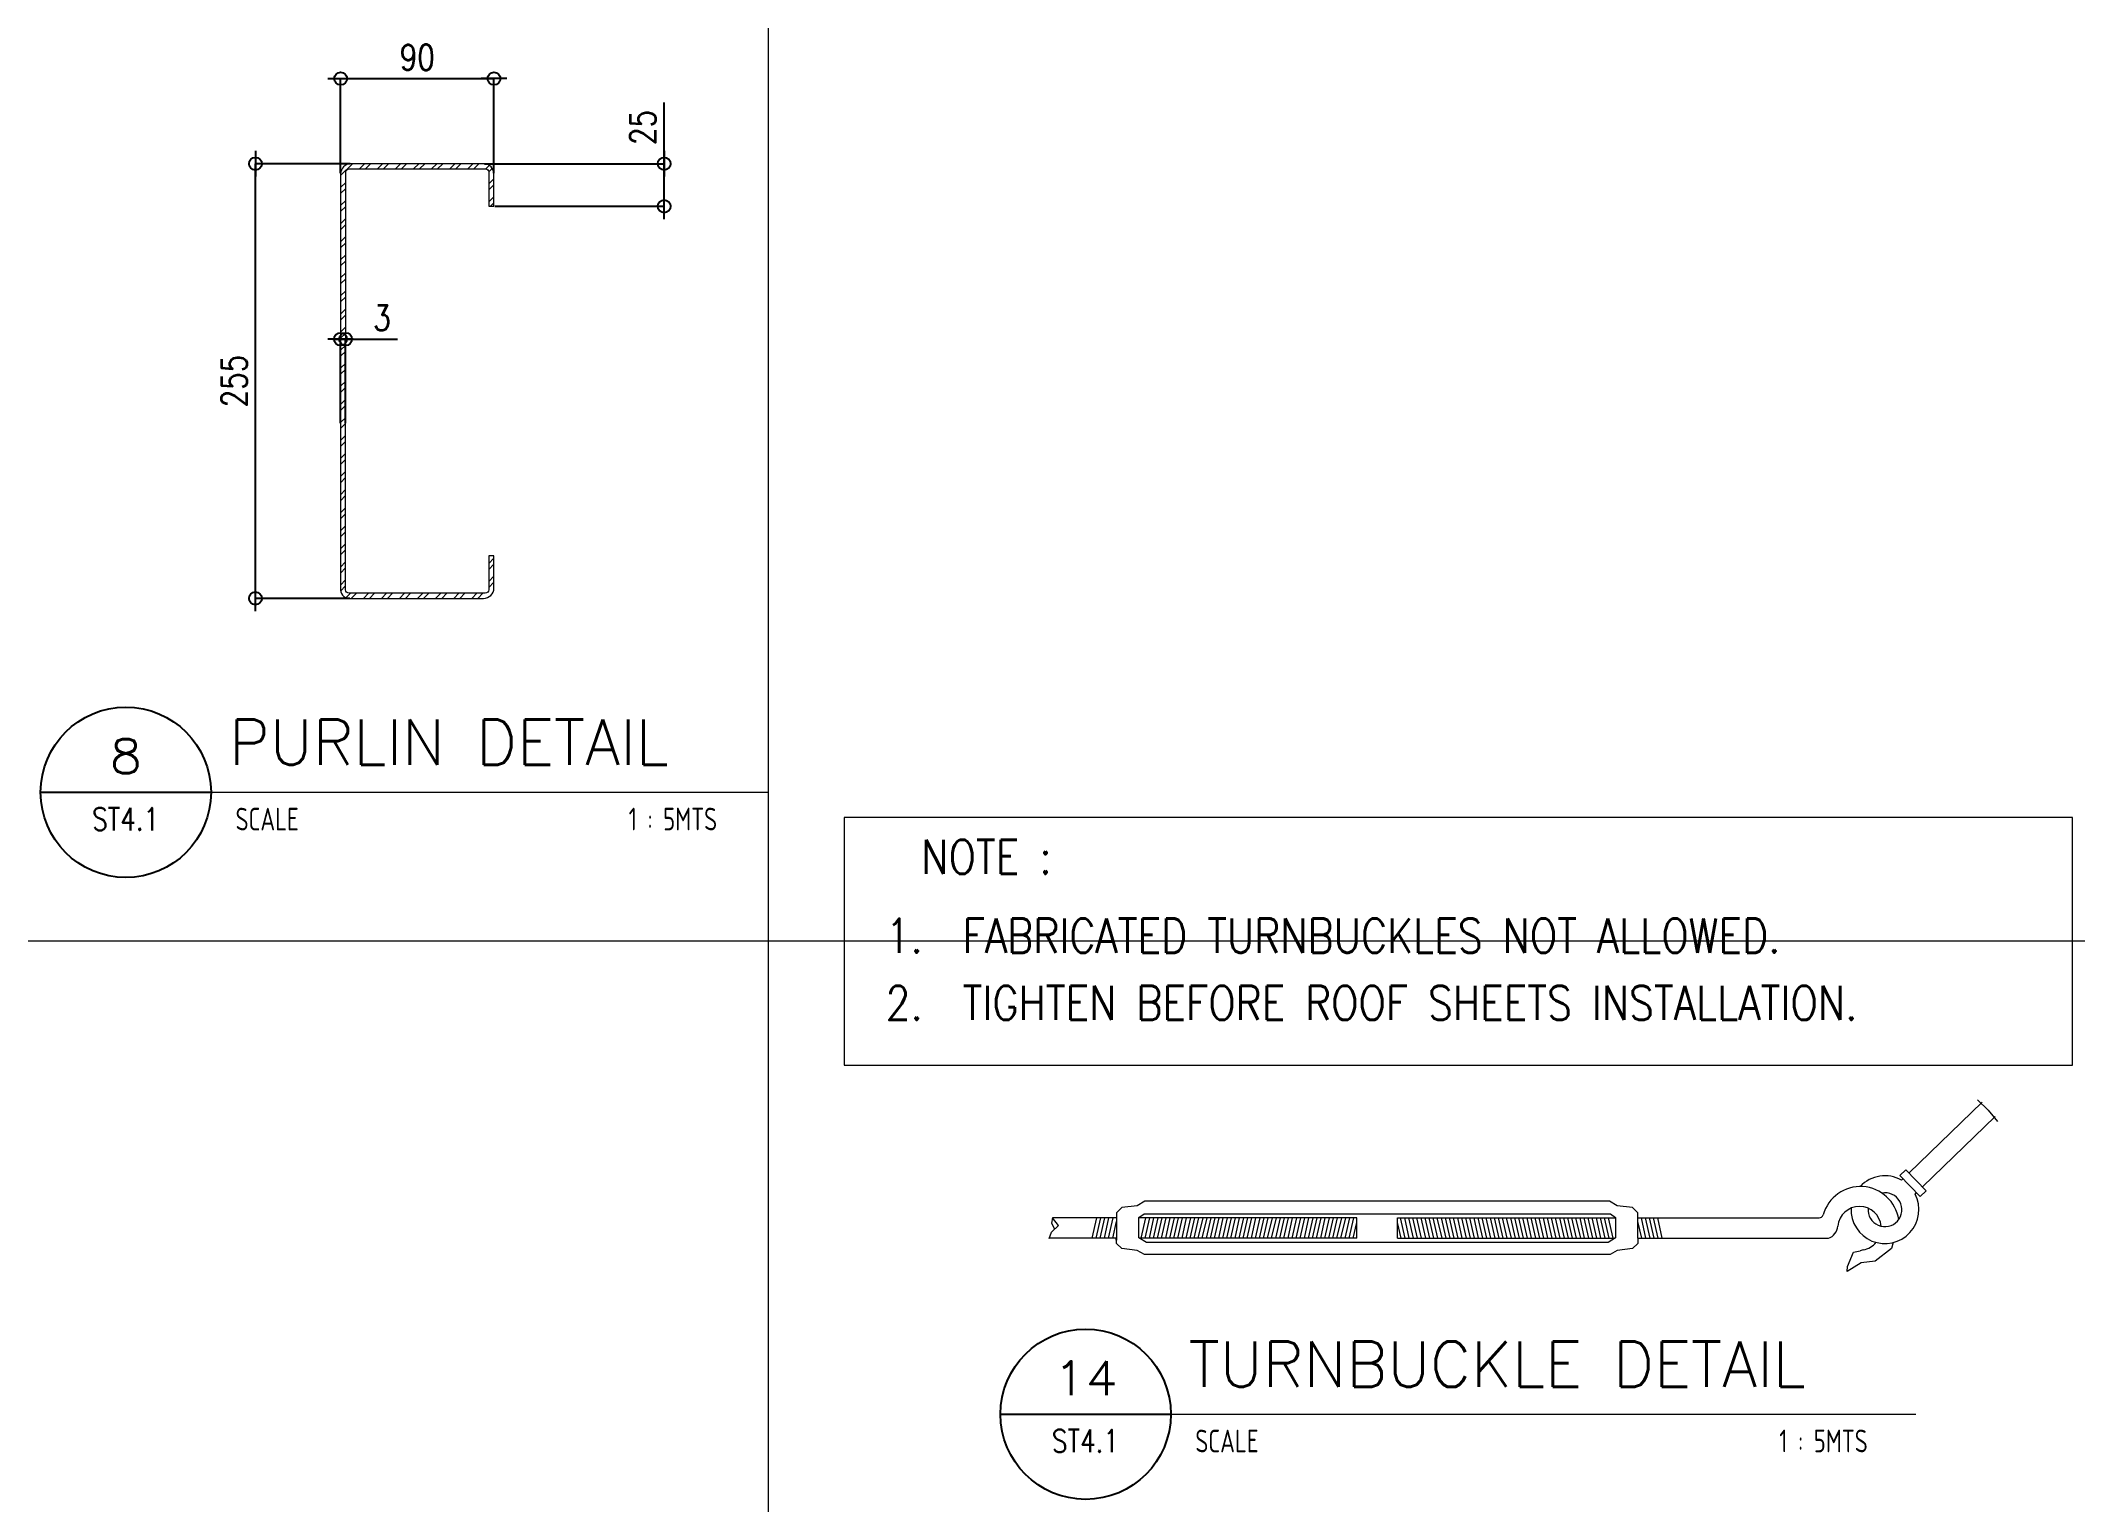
# Model space of a CAD drawing. Header units: millimetres. Extents: x -14320 to 437400, y -59080 to 73710.
# Drawn here: x 3623 to 4816, y 350 to 1207 of the extents above; entities that cross this region are included whole.
import ezdxf
from ezdxf.enums import TextEntityAlignment as Align

# ---------------------------------------------------------------- set-up
doc = ezdxf.new("R2010")
doc.units = ezdxf.units.MM
doc.header["$LTSCALE"] = 10
doc.header["$MEASUREMENT"] = 0
for name, color, linetype in [('A-ANNO_DIM', 1, 'Continuous'), ('A_LINE', 1, 'Continuous'), ('TARGET-MAIN', 1, 'Continuous')]:
    doc.layers.add(name, color=color, linetype=linetype)
for name, color, linetype, lineweight in [('CEE STEEL PURLINS', 46, 'Continuous', 15), ('HATCH', 8, 'Continuous', 5), ('TEXT', 2, 'Continuous', 20), ('TURN BUCKLE', 3, 'Continuous', 9)]:
    doc.layers.add(name, color=color, linetype=linetype, lineweight=lineweight)
doc.layers.add('GUIDE 001', color=214, linetype='Continuous', lineweight=0, plot=False)
doc.layers.add('S-DETL-GRID', color=62, linetype='Continuous', lineweight=9, plot=False)
doc.styles.add('1', font='simplex.shx', dxfattribs={"width": 0.85, "height": 40})
doc.styles.add('ARCHITEXT', font='architxt.shx', dxfattribs={"width": 0.85})
doc.styles.add('ROMANS', font='romans.shx', dxfattribs={"width": 0.8, "height": 80})
doc.styles.add('SIMPLEX', font='SIMPLEX.shx', dxfattribs={"width": 1.1})
doc.dimstyles.new('DDIM5', dxfattribs={"dimtxt": 15, "dimasz": 0.1, "dimexe": 0.1, "dimexo": 0.5, "dimgap": 5, "dimtad": 1, "dimdec": 0, "dimrnd": 1, "dimdsep": 46, "dimtxsty": 'ROMANS', "dimblk1": 'ESCADIM_ARW', "dimblk2": 'ESCADIM_ARW', "dimsah": 1, "dimcen": 5, "dimclrd": 1, "dimclre": 1, "dimclrt": 52, "dimadec": 0, "dimazin": 0, "dimtfac": 1, "dimtdec": 0, "dimtofl": 0, "dimtmove": 0, "dimatfit": 3, "dimldrblk": 'ESCADIM_ARW', "dimfxl": 1, "dimtolj": 1, "dimtzin": 0, "dimarcsym": 0})

msp = doc.modelspace()

# ---------------------------------------------------------------- texts
at = {"layer": 'TEXT', "color": 4, "style": '1', "width": 0.85}
msp.add_text('NOTE :', height=20, dxfattribs=at).set_placement((4178.1, 717.6), align=Align.CENTER)
at = {"layer": 'TEXT', "color": 2, "style": '1', "width": 0.85}
for s, p in [('1.  FABRICATED TURNBUCKLES NOT ALLOWED.', (4118.9, 671.3)), ('2.  TIGHTEN BEFORE ROOF SHEETS INSTALLATION.', (4118.9, 631.8))]:
    msp.add_text(s, height=20, dxfattribs=at).set_placement(p)

# ---------------------------------------------------------------- blocks, each defined once
blk = doc.blocks.new('ESCADIM_ARW')
at = {"color": 9}
blk.add_line((75, 0), (-75, 0), dxfattribs=at)
blk.add_circle((0, 0), 37.5, dxfattribs=at)
blk = doc.blocks.new('*D246')
at = {"layer": 'A-ANNO_DIM', "color": 1, "lineweight": -2, "transparency": 16777216}
for p, q in [((3799, 1129.1), (3799, 1184.7)), ((3799.1, 1184.6), (3888.9, 1184.6)), ((3889, 1129), (3889, 1184.7))]:
    blk.add_line(p, q, dxfattribs=at)
at = {"layer": 'Defpoints', "color": 0, "transparency": 16777216}
for p in [(3889, 1184.6), (3799, 1128.6), (3889, 1128.5)]:
    blk.add_point(p, dxfattribs=at)
at = {"layer": 'A-ANNO_DIM', "color": 1, "lineweight": -2, "transparency": 16777216, "xscale": 0.1, "yscale": 0.1, "zscale": 0.1, "rotation": 180}
blk.add_blockref('ESCADIM_ARW', (3799, 1184.6), dxfattribs=at)
at = {"layer": 'A-ANNO_DIM', "color": 1, "lineweight": -2, "transparency": 16777216, "xscale": 0.1, "yscale": 0.1, "zscale": 0.1}
blk.add_blockref('ESCADIM_ARW', (3889, 1184.6), dxfattribs=at)
at = {"layer": 'A-ANNO_DIM', "color": 52, "transparency": 16777216, "insert": (3844, 1197.1), "char_height": 15, "attachment_point": 5, "style": 'ROMANS'}
blk.add_mtext('\\A1;90', dxfattribs=at)
blk = doc.blocks.new('*D247')
at = {"layer": 'A-ANNO_DIM', "color": 1, "lineweight": -2, "transparency": 16777216}
for p, q in [((3804.5, 1134.6), (3748.9, 1134.6)), ((3749, 879.5), (3749, 1134.5)), ((3804.4, 879.4), (3748.9, 879.4))]:
    blk.add_line(p, q, dxfattribs=at)
at = {"layer": 'Defpoints', "color": 0, "transparency": 16777216}
for p in [(3749, 1134.6), (3805, 1134.6), (3804.9, 879.4)]:
    blk.add_point(p, dxfattribs=at)
at = {"layer": 'A-ANNO_DIM', "color": 1, "lineweight": -2, "transparency": 16777216, "xscale": 0.1, "yscale": 0.1, "zscale": 0.1}
for p, rotation in [((3749, 1134.6), 90), ((3749, 879.4), 270)]:
    blk.add_blockref('ESCADIM_ARW', p, dxfattribs=dict(at, rotation=rotation))
at = {"layer": 'A-ANNO_DIM', "color": 52, "transparency": 16777216, "insert": (3736.5, 1007), "char_height": 15, "attachment_point": 5, "rotation": 90, "style": 'ROMANS'}
blk.add_mtext('\\A1;255', dxfattribs=at)
blk = doc.blocks.new('*D248')
at = {"layer": 'A-ANNO_DIM', "color": 1, "lineweight": -2, "transparency": 16777216}
for p, q in [((3988.9, 1134.6), (3988.9, 1170.6)), ((3883.4, 1134.6), (3989, 1134.6)), ((3988.9, 1109.7), (3988.9, 1134.5)), ((3889.5, 1109.6), (3989, 1109.6))]:
    blk.add_line(p, q, dxfattribs=at)
at = {"layer": 'Defpoints', "color": 0, "transparency": 16777216}
for p in [(3882.9, 1134.6), (3988.9, 1134.6), (3889, 1109.6)]:
    blk.add_point(p, dxfattribs=at)
at = {"layer": 'A-ANNO_DIM', "color": 1, "lineweight": -2, "transparency": 16777216, "xscale": 0.1, "yscale": 0.1, "zscale": 0.1}
for p, rotation in [((3988.9, 1134.6), 90), ((3988.9, 1109.6), 270)]:
    blk.add_blockref('ESCADIM_ARW', p, dxfattribs=dict(at, rotation=rotation))
at = {"layer": 'A-ANNO_DIM', "color": 52, "transparency": 16777216, "insert": (3976.4, 1155.9), "char_height": 15, "attachment_point": 5, "rotation": 90, "style": 'ROMANS'}
blk.add_mtext('\\A1;25', dxfattribs=at)
blk = doc.blocks.new('*D249')
at = {"layer": 'A-ANNO_DIM', "color": 1, "lineweight": -2, "transparency": 16777216}
for p, q in [((3798.8, 1031.6), (3798.7, 1031.6)), ((3798.9, 982.3), (3798.9, 1031.7)), ((3801.9, 982.3), (3801.9, 1031.7)), ((3802, 1031.6), (3832.3, 1031.6))]:
    blk.add_line(p, q, dxfattribs=at)
at = {"layer": 'Defpoints', "color": 0, "transparency": 16777216}
for p in [(3801.9, 1031.6), (3798.9, 981.8), (3801.9, 981.8)]:
    blk.add_point(p, dxfattribs=at)
at = {"layer": 'A-ANNO_DIM', "color": 1, "lineweight": -2, "transparency": 16777216, "xscale": 0.1, "yscale": 0.1, "zscale": 0.1}
blk.add_blockref('ESCADIM_ARW', (3798.9, 1031.6), dxfattribs=at)
at = {"layer": 'A-ANNO_DIM', "color": 1, "lineweight": -2, "transparency": 16777216, "xscale": 0.1, "yscale": 0.1, "zscale": 0.1, "rotation": 180}
blk.add_blockref('ESCADIM_ARW', (3801.9, 1031.6), dxfattribs=at)
at = {"layer": 'A-ANNO_DIM', "color": 52, "transparency": 16777216, "insert": (3823.3, 1044.1), "char_height": 15, "attachment_point": 5, "style": 'ROMANS'}
blk.add_mtext('\\A1;3', dxfattribs=at)
blk = doc.blocks.new('TARGET-DWGLABEL')
at = {"layer": 'TARGET-MAIN'}
blk.add_line((-7.5, 0), (7.5, 0), dxfattribs=at)
blk.add_circle((0, 0), 7.5, dxfattribs=at)
at = {"layer": 'TARGET-MAIN', "color": 2, "style": 'ARCHITEXT', "width": 0.85}
blk.add_text('SCALE', height=2, dxfattribs=at).set_placement((9.66, -2.36), align=Align.MIDDLE_LEFT)
at = {"layer": 'TARGET-MAIN', "color": 6, "style": 'ARCHITEXT', "width": 0.85}
blk.add_attdef('DRAWING_TITLE', text='', height=5, dxfattribs=at).set_placement((9.08, 4.41), align=Align.MIDDLE_LEFT)
at = {"layer": 'TARGET-MAIN', "color": 4, "style": 'ARCHITEXT', "width": 0.85}
blk.add_attdef('DWG_NO.', text='', height=3, dxfattribs=at).set_placement((0, 3.17), align=Align.MIDDLE_CENTER)
at = {"layer": 'TARGET-MAIN', "color": 3, "style": 'ARCHITEXT', "width": 0.85}
blk.add_attdef('SHT_NO.', text='', height=2, dxfattribs=at).set_placement((-0.02, -2.36), align=Align.MIDDLE_CENTER)
at = {"layer": 'TARGET-MAIN', "color": 2, "style": 'ARCHITEXT', "width": 0.85}
blk.add_attdef('SCALE', text='', height=2, dxfattribs=at).set_placement((69.6, -2.36), align=Align.MIDDLE_RIGHT)

# ---------------------------------------------------------------- dimensions: what is measured, and where the dimension line sits
at = {"layer": 'A-ANNO_DIM'}
dim = msp.add_linear_dim(base=(3889, 1184.6), p1=(3799, 1128.6), p2=(3889, 1128.5), dimstyle='DDIM5', dxfattribs=at)
dim.commit()
dim.dimension.update_dxf_attribs({"geometry": '*D246', "text_midpoint": (3844, 1197.1)})
dim = msp.add_linear_dim(base=(3988.9, 1134.6), p1=(3889, 1109.6), p2=(3882.9, 1134.6), angle=90, dimstyle='DDIM5', dxfattribs=at)
dim.commit()
dim.dimension.update_dxf_attribs({"geometry": '*D248', "text_midpoint": (3988.9, 1155.9), "dimtype": 160})
dim = msp.add_linear_dim(base=(3749, 1134.6), p1=(3804.9, 879.4), p2=(3805, 1134.6), angle=90, dimstyle='DDIM5', dxfattribs=at)
dim.commit()
dim.dimension.update_dxf_attribs({"geometry": '*D247', "text_midpoint": (3736.5, 1007)})
dim = msp.add_linear_dim(base=(3801.9, 1031.6), p1=(3798.9, 981.8), p2=(3801.9, 981.8), dimstyle='DDIM5', dxfattribs=at)
dim.commit()
dim.dimension.update_dxf_attribs({"geometry": '*D249', "text_midpoint": (3823.3, 1031.6), "dimtype": 160})

# ---------------------------------------------------------------- hatches: boundary and pattern name
at = {"layer": 'HATCH'}
h = msp.add_hatch(dxfattribs=at)
h.set_pattern_fill('ANSI32', color=256, scale=20, style=0)
h.set_pattern_definition([(45, (3431.443, -1e-11), (-5.3033, 5.3033), []), (45, (3434.979, -1e-11), (-5.3033, 5.3033), [])])
edge = h.paths.add_edge_path()
edge.add_line((3889, 1109.6), (3889, 1128.5))
edge.add_arc((3883, 1128.5), 6, 359.9905, 449.9905)
edge.add_line((3883, 1134.6), (3805, 1134.6))
edge.add_arc((3805, 1128.6), 6, 89.9905, 179.9905)
edge.add_line((3799, 1128.6), (3798.9, 885.4))
edge.add_arc((3804.1, 884.6), 5.22, 171.3207, 268.2486)
edge.add_line((3803.9, 879.4), (3882.9, 879.4))
edge.add_arc((3883, 885.4), 6, 269.9905, 359.9905)
edge.add_line((3889, 885.4), (3889, 904.4))
edge.add_line((3889, 904.4), (3885.9, 904.4))
edge.add_line((3885.9, 904.4), (3885.9, 884.4))
edge.add_arc((3883.9, 884.4), 2, 269.9905, 359.9905, ccw=False)
edge.add_line((3883.9, 882.4), (3803.9, 882.4))
edge.add_arc((3803.9, 884.4), 2, 179.9905, 269.9905, ccw=False)
edge.add_line((3801.9, 884.4), (3802, 1129.6))
edge.add_arc((3804, 1129.6), 2, 89.9905, 179.9905, ccw=False)
edge.add_line((3804, 1131.6), (3884, 1131.6))
edge.add_arc((3884, 1129.6), 2, -0.0095, 89.9905, ccw=False)
edge.add_line((3886, 1129.6), (3886, 1109.6))
edge.add_line((3886, 1109.6), (3889, 1109.6))

# ---------------------------------------------------------------- linework, layer by layer
at = {"color": 2, "linetype": 'Continuous'}
msp.add_line((4254.4, 502.5), (4254.4, 503.6), dxfattribs=at)
at = {"layer": 'A_LINE', "color": 1, "lineweight": 13}
for p, q in [((3622.9, 765.5), (4050, 765.5)), ((4186.3, 400.3), (4723.7, 400.3))]:
    msp.add_line(p, q, dxfattribs=at)
at = {"layer": 'CEE STEEL PURLINS'}
msp.add_lwpolyline([(3889, 1109.6), (3889, 1128.5, 0.414214), (3883, 1134.6), (3805, 1134.6, 0.414214), (3799, 1128.6), (3798.9, 885.4, 0.450089), (3803.9, 879.4), (3882.9, 879.4, 0.414214), (3889, 885.4), (3889, 904.4), (3885.9, 904.4), (3885.9, 884.4, -0.414214), (3883.9, 882.4), (3803.9, 882.4, -0.414214), (3801.9, 884.4), (3802, 1129.6, -0.414214), (3804, 1131.6), (3884, 1131.6, -0.414214), (3886, 1129.6), (3886, 1109.6), (3889, 1109.6)], format="xyb", dxfattribs=at)
at = {"layer": 'GUIDE 001'}
msp.add_point((3889, 1134.6), dxfattribs=at)
at = {"layer": 'HATCH', "linetype": 'Continuous'}
for p, q in [((4240.1, 503.6), (4242.9, 515.6)), ((4242.5, 503.6), (4245.2, 515.6)), ((4244.9, 503.6), (4247.6, 515.6)), ((4247.3, 503.6), (4250, 515.6)), ((4249.7, 503.6), (4252.4, 515.6)), ((4252.2, 503.6), (4254.4, 513.4)), ((4268.9, 503.6), (4271.7, 515.6)), ((4271.3, 503.6), (4274, 515.6)), ((4273.7, 503.6), (4276.4, 515.6)), ((4276.1, 503.6), (4278.8, 515.6)), ((4278.5, 503.6), (4281.2, 515.6)), ((4280.9, 503.6), (4283.6, 515.6)), ((4283.3, 503.6), (4286, 515.6)), ((4285.7, 503.6), (4288.4, 515.6)), ((4288.1, 503.6), (4290.8, 515.6)), ((4290.5, 503.6), (4293.2, 515.6)), ((4292.9, 503.6), (4295.6, 515.6)), ((4295.3, 503.6), (4298, 515.6)), ((4297.7, 503.6), (4300.4, 515.6)), ((4300.1, 503.6), (4302.8, 515.6)), ((4302.4, 503.6), (4305.2, 515.6)), ((4304.8, 503.6), (4307.6, 515.6)), ((4307.2, 503.6), (4310, 515.6)), ((4309.6, 503.6), (4312.3, 515.6)), ((4312, 503.6), (4314.7, 515.6)), ((4314.4, 503.6), (4317.1, 515.6)), ((4316.8, 503.6), (4319.5, 515.6)), ((4319.2, 503.6), (4321.9, 515.6)), ((4321.6, 503.6), (4324.3, 515.6)), ((4324, 503.6), (4326.7, 515.6)), ((4326.4, 503.6), (4329.1, 515.6)), ((4328.8, 503.6), (4331.5, 515.6)), ((4331.2, 503.6), (4333.9, 515.6)), ((4333.6, 503.6), (4336.3, 515.6)), ((4336, 503.6), (4338.7, 515.6)), ((4338.4, 503.6), (4341.1, 515.6)), ((4340.7, 503.6), (4343.5, 515.6)), ((4343.1, 503.6), (4345.9, 515.6)), ((4345.5, 503.6), (4348.3, 515.6)), ((4347.9, 503.6), (4350.7, 515.6)), ((4350.3, 503.6), (4353, 515.6)), ((4352.7, 503.6), (4355.4, 515.6)), ((4355.1, 503.6), (4357.8, 515.6)), ((4357.5, 503.6), (4360.2, 515.6)), ((4359.9, 503.6), (4362.6, 515.6)), ((4362.3, 503.6), (4365, 515.6)), ((4364.7, 503.6), (4367.4, 515.6)), ((4367.1, 503.6), (4369.8, 515.6)), ((4369.5, 503.6), (4372.2, 515.6)), ((4371.9, 503.6), (4374.6, 515.6)), ((4374.3, 503.6), (4377, 515.6)), ((4376.7, 503.6), (4379.4, 515.6)), ((4379.1, 503.6), (4381.8, 515.6)), ((4381.4, 503.6), (4384.2, 515.6)), ((4383.8, 503.6), (4386.6, 515.6)), ((4386.2, 503.6), (4389, 515.6)), ((4388.6, 503.6), (4391.3, 515.6)), ((4391, 503.6), (4393.7, 515.6)), ((4423.9, 503.6), (4421.2, 515.6)), ((4426.3, 503.6), (4423.6, 515.6)), ((4428.7, 503.6), (4426, 515.6)), ((4431.1, 503.6), (4428.4, 515.6)), ((4433.5, 503.6), (4430.8, 515.6)), ((4435.9, 503.6), (4433.2, 515.6)), ((4438.3, 503.6), (4435.6, 515.6)), ((4440.7, 503.6), (4438, 515.6)), ((4443.1, 503.6), (4440.3, 515.6)), ((4445.5, 503.6), (4442.7, 515.6)), ((4447.9, 503.6), (4445.1, 515.6)), ((4450.2, 503.6), (4447.5, 515.6)), ((4452.6, 503.6), (4449.9, 515.6)), ((4455, 503.6), (4452.3, 515.6)), ((4457.4, 503.6), (4454.7, 515.6)), ((4459.8, 503.6), (4457.1, 515.6)), ((4462.2, 503.6), (4459.5, 515.6)), ((4464.6, 503.6), (4461.9, 515.6)), ((4467, 503.6), (4464.3, 515.6)), ((4469.4, 503.6), (4466.7, 515.6)), ((4471.8, 503.6), (4469.1, 515.6)), ((4474.2, 503.6), (4471.5, 515.6)), ((4476.6, 503.6), (4473.9, 515.6)), ((4479, 503.6), (4476.3, 515.6)), ((4481.4, 503.6), (4478.6, 515.6)), ((4483.8, 503.6), (4481, 515.6)), ((4486.2, 503.6), (4483.4, 515.6)), ((4488.6, 503.6), (4485.8, 515.6)), ((4490.9, 503.6), (4488.2, 515.6)), ((4493.3, 503.6), (4490.6, 515.6)), ((4495.7, 503.6), (4493, 515.6)), ((4498.1, 503.6), (4495.4, 515.6)), ((4500.5, 503.6), (4497.8, 515.6)), ((4502.9, 503.6), (4500.2, 515.6)), ((4505.3, 503.6), (4502.6, 515.6)), ((4507.7, 503.6), (4505, 515.6)), ((4510.1, 503.6), (4507.4, 515.6)), ((4512.5, 503.6), (4509.8, 515.6)), ((4514.9, 503.6), (4512.2, 515.6)), ((4517.3, 503.6), (4514.6, 515.6)), ((4519.7, 503.6), (4517, 515.6)), ((4522.1, 503.6), (4519.3, 515.6)), ((4524.5, 503.6), (4521.7, 515.6)), ((4526.9, 503.6), (4524.1, 515.6)), ((4529.2, 503.6), (4526.5, 515.6)), ((4531.6, 503.6), (4528.9, 515.6)), ((4534, 503.6), (4531.3, 515.6)), ((4536.4, 503.6), (4533.7, 515.6)), ((4538.8, 503.6), (4536.1, 515.6)), ((4541.2, 503.6), (4538.5, 515.6)), ((4543.6, 503.6), (4540.9, 515.6)), ((4546, 503.6), (4543.3, 515.6)), ((4562.8, 503.6), (4560.5, 513.4)), ((4565.2, 503.6), (4562.5, 515.6)), ((4567.6, 503.6), (4564.9, 515.6)), ((4570, 503.6), (4567.3, 515.6)), ((4572.4, 503.6), (4569.7, 515.6)), ((4574.8, 503.6), (4572.1, 515.6)), ((4393.4, 503.6), (4395.5, 512.8)), ((4421.5, 503.6), (4419.4, 512.8))]:
    msp.add_line(p, q, dxfattribs=at)
at = {"layer": 'S-DETL-GRID'}
for p, q in [((4050, 3390), (4050, 0)), ((4860, 678), (0, 678))]:
    msp.add_line(p, q, dxfattribs=at)
at = {"layer": 'TEXT', "color": 1}
msp.add_lwpolyline([(4094.5, 605.3), (4815.5, 605.3), (4815.5, 750.7), (4094.5, 750.7)], close=True, dxfattribs=at)
at = {"layer": 'TURN BUCKLE', "color": 2, "linetype": 'Continuous'}
for p, q in [((4762.6, 583.6), (4719.6, 541.9)), ((4770.1, 575.1), (4727.5, 533.8)), ((4717.7, 543.8), (4714.2, 540.4)), ((4714.2, 540.4), (4726.1, 528.1)), ((4716, 538.5), (4715.2, 537.7)), ((4717.7, 543.8), (4729.7, 531.5)), ((4723.9, 530.4), (4723.1, 529.6)), ((4729.7, 531.5), (4726.1, 528.1)), ((4254.4, 515.6), (4216.8, 515.6)), ((4395.5, 515.6), (4267.6, 515.6)), ((4395.5, 503.6), (4395.5, 515.6)), ((4419.4, 503.6), (4419.4, 515.6)), ((4419.4, 515.6), (4547.3, 515.6)), ((4560.5, 515.6), (4666.9, 515.6)), ((4254.4, 503.6), (4214.9, 503.6)), ((4395.5, 503.6), (4267.9, 503.6)), ((4419.4, 503.6), (4547.1, 503.6)), ((4560.5, 503.6), (4672.3, 503.6)), ((4710.4, 501.2), (4709.3, 497.6)), ((4691.5, 489.1), (4683.3, 484.1)), ((4683.6, 487.1), (4687.1, 495.4)), ((4687.1, 495.4), (4691, 496.3)), ((4699.7, 490.1), (4691.5, 489.1)), ((4709.3, 497.6), (4699.7, 490.1)), ((4683.3, 484.1), (4683.6, 487.1))]:
    msp.add_line(p, q, dxfattribs=at)
for points in [[(4759.9, 584.9), (4766.1, 578.9), (4771.6, 572.1)], [(4560.5, 503.6), (4560.5, 518.5), (4557.3, 521.6), (4548.4, 522.7), (4543.8, 525.4), (4271.1, 525.4), (4266.6, 522.7), (4257.6, 521.6), (4254.4, 518.5), (4254.4, 503.6)], [(4214.9, 503.4), (4216.3, 507.3), (4220.3, 511.2), (4216.8, 515.6), (4216.3, 512.5), (4218, 509.1)], [(4544.3, 518), (4547.3, 515.9), (4547.3, 503.8), (4543, 501.2), (4272, 501.2), (4267.6, 503.8), (4267.6, 515.9), (4270.6, 518), (4544.3, 518)], [(4560.5, 503.6), (4560.5, 502.5), (4560.5, 500.6), (4557.3, 497.6), (4548.4, 496.5), (4544.2, 494), (4270.8, 494), (4266.6, 496.5), (4257.6, 497.6), (4254.4, 500.6), (4254.4, 502.5)], [(4692.7, 496.9), (4691, 496.3)]]:
    msp.add_lwpolyline(points, dxfattribs=at)
for centre, radius, start, end in [((4705.5, 520.4), 19.9, 60.7167, 136.8143), ((4691.1, 511.3), 22.7, 8.2199, 164.6098), ((4705.5, 520.4), 19.9, 177.5465, 27.5136), ((4705.5, 520.4), 9.93, 175.3734, 100.6119), ((4666.9, 518), 2.39, 270, 344.6098), ((4690.6, 509.5), 12.8, 5.6429, 174.2791), ((4669.4, 511.6), 8.51, 290.0147, 354.2791), ((4690.6, 509.5), 12.8, 279.7229, 319.8026), ((4690.6, 509.5), 14.2, 258.8459, 259.0381)]:
    msp.add_arc(centre, radius, start, end, dxfattribs=at)

# ---------------------------------------------------------------- block references
at = {"layer": 'TARGET-MAIN', "color": 1, "lineweight": 13}
ref = msp.add_blockref('TARGET-DWGLABEL', (3672.9, 765.5), dxfattribs=dict(at, xscale=6.666666666666666, yscale=6.666666666666666, zscale=6.666666666666666))
ref.add_attrib('DWG_NO.', '8', dxfattribs={"color": 4, "height": 20, "style": 'SIMPLEX', "width": 1.1}).set_placement((3672.9, 786.7), align=Align.MIDDLE_CENTER)
ref.add_attrib('SHT_NO.', 'ST4.1', dxfattribs={"color": 3, "height": 13.33, "style": 'SIMPLEX', "width": 0.8}).set_placement((3672.8, 749.8), align=Align.MIDDLE_CENTER)
ref.add_attrib('DRAWING_TITLE', 'PURLIN DETAIL', dxfattribs={"color": 5, "height": 26.667, "style": 'SIMPLEX'}).set_placement((3733.4, 794.9), align=Align.MIDDLE_LEFT)
ref.add_attrib('SCALE', '1 : 5MTS', dxfattribs={"color": 2, "height": 13.33, "style": 'ARCHITEXT', "width": 0.85}).set_placement((4020, 749.8), align=Align.MIDDLE_RIGHT)
ref = msp.add_blockref('TARGET-DWGLABEL', (4236.3, 400.3), dxfattribs=dict(at, xscale=6.666666666666666, yscale=6.666666666666666, zscale=6.666666666666666))
ref.add_attrib('DWG_NO.', '14', dxfattribs={"color": 4, "height": 20, "style": 'SIMPLEX', "width": 1.1}).set_placement((4236.3, 421.4), align=Align.MIDDLE_CENTER)
ref.add_attrib('SHT_NO.', 'ST4.1', dxfattribs={"color": 3, "height": 13.33, "style": 'SIMPLEX', "width": 0.8}).set_placement((4236.2, 384.6), align=Align.MIDDLE_CENTER)
ref.add_attrib('DRAWING_TITLE', 'TURNBUCKLE DETAIL', dxfattribs={"color": 5, "height": 26.667, "style": 'SIMPLEX'}).set_placement((4296.8, 429.7), align=Align.MIDDLE_LEFT)
ref.add_attrib('SCALE', '1 : 5MTS', dxfattribs={"color": 2, "height": 13.33, "style": 'ARCHITEXT', "width": 0.85}).set_placement((4695.4, 384.6), align=Align.MIDDLE_RIGHT)

msp.set_redraw_order([(e.dxf.handle, doc.entitydb.next_handle()) for e in msp.query("TEXT MTEXT ATTDEF DIMENSION ARC_DIMENSION")])  # texts and dimensions are drawn at this point

doc.saveas('drawing.dxf')
